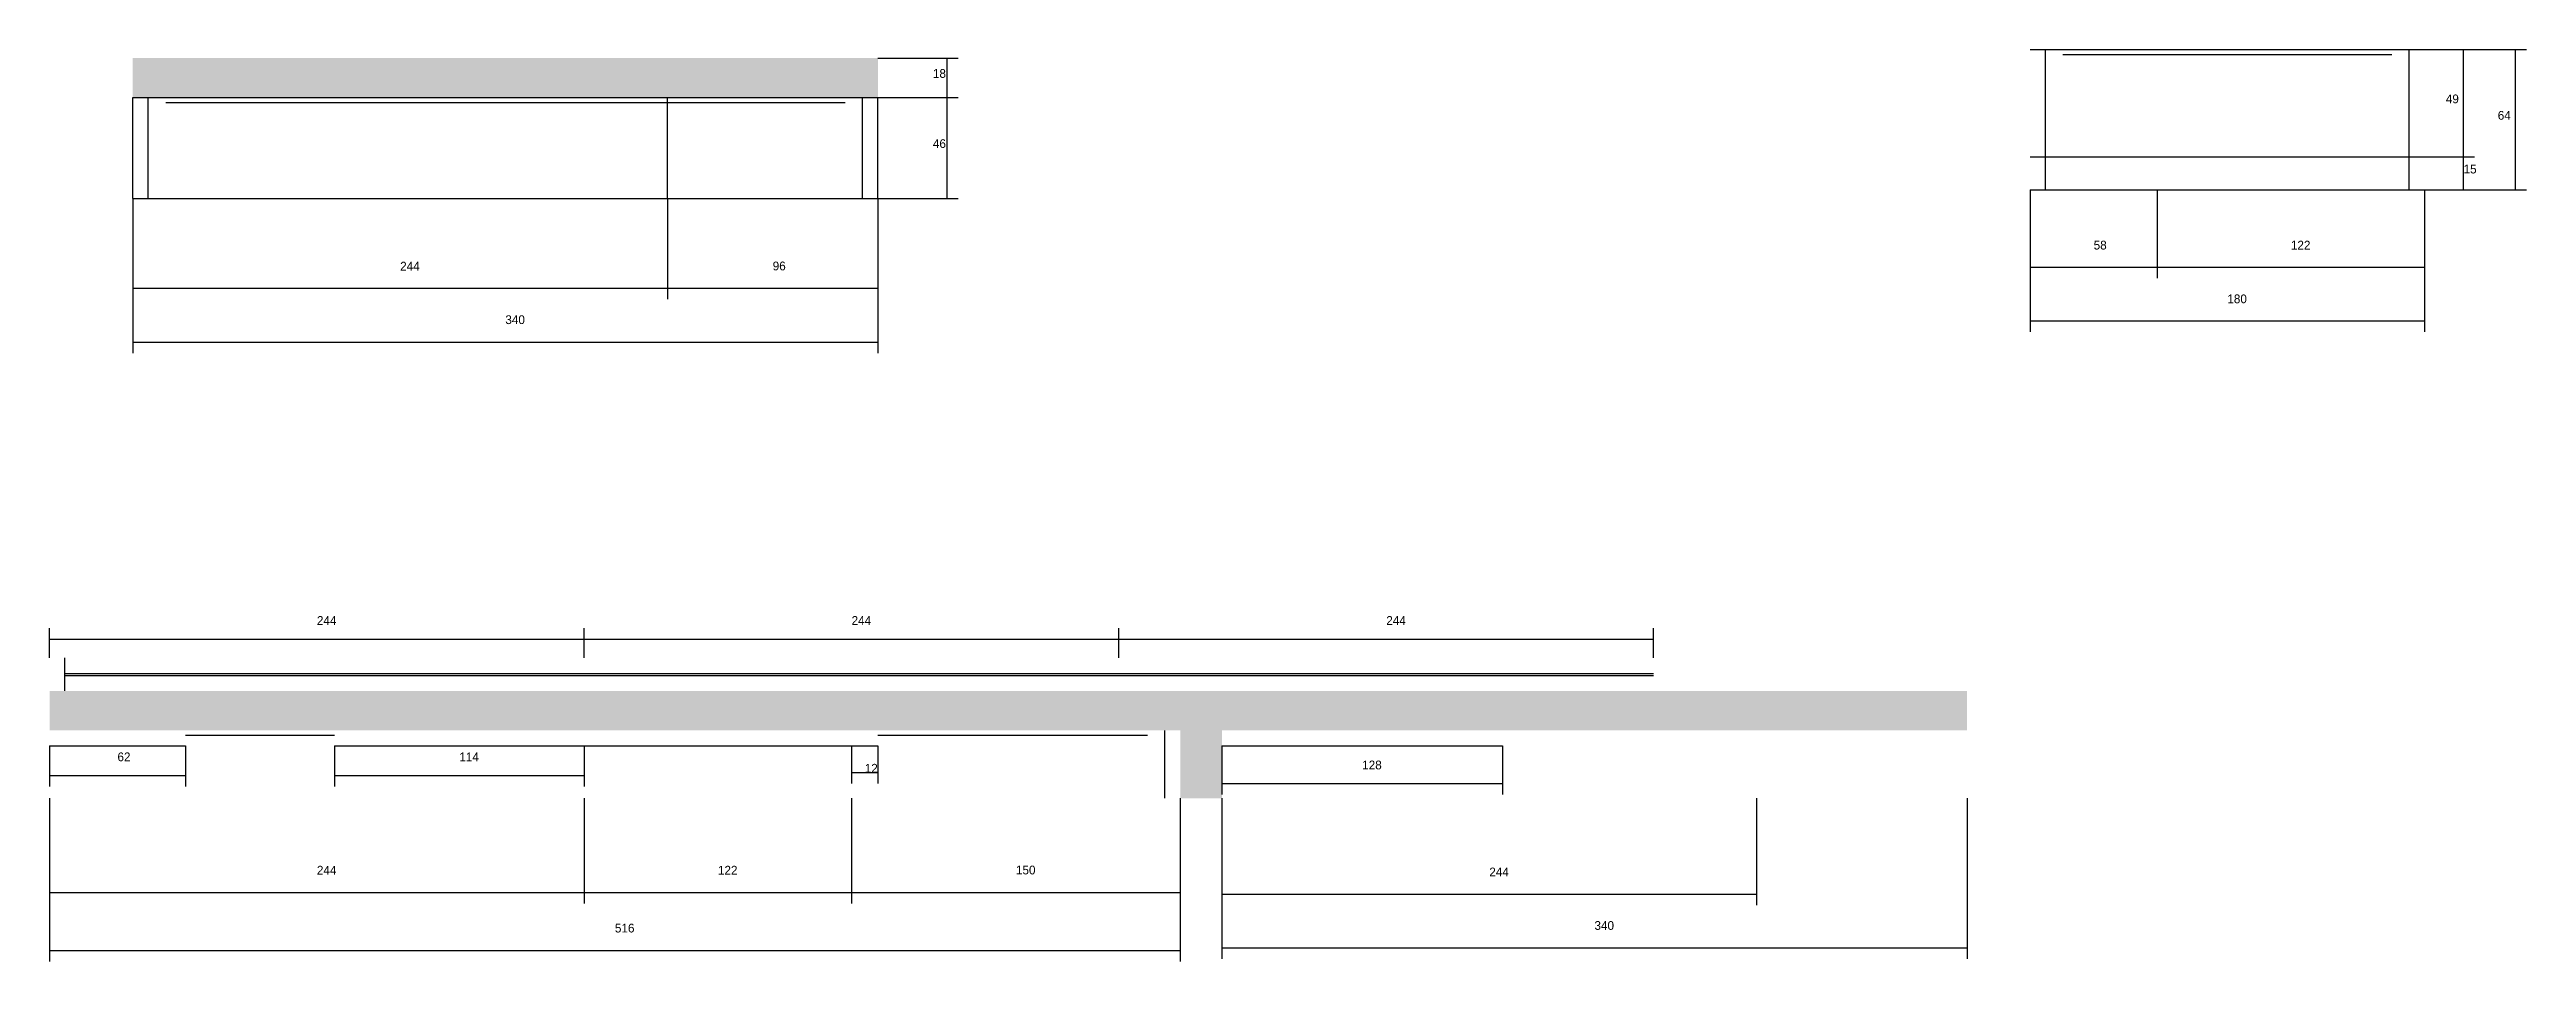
# Model space of a CAD drawing. Header units: metres. Extents: x -2848 to 21926, y -45195 to 1016.
# Drawn here: x 14600 to 15730, y -26788 to -26372 of the extents above; entities that cross this region are included whole.
import ezdxf

# ---------------------------------------------------------------- set-up
doc = ezdxf.new("R2010")
doc.units = ezdxf.units.M
for name, color, linetype in [('COTA', 4, 'Continuous'), ('Painéis', 200, 'Continuous'), ('SARR_2.2x7', 40, 'Continuous')]:
    doc.layers.add(name, color=color, linetype=linetype)

msp = doc.modelspace()

# ---------------------------------------------------------------- texts
at = {"layer": 'COTA'}
for s, p in [('18', (15002.7, -26384.5)), ('49', (15693.1, -26396.1)), ('64', (15716.8, -26403.6)), ('46', (15002.7, -26416.5)), ('15', (15701.2, -26428.1)), ('58', (15532.4, -26462.8)), ('122', (15622.4, -26462.8)), ('244', (14759.6, -26472.4)), ('96', (14929.6, -26472.3)), ('340', (14807.6, -26496.8)), ('180', (15593.4, -26487.3)), ('244', (14721.6, -26634)), ('244', (14965.6, -26634)), ('244', (15209.6, -26634)), ('62', (14630.6, -26696.2)), ('114', (14786.6, -26696.2)), ('12', (14971.6, -26701.4)), ('128', (15198.6, -26699.9)), ('244', (14721.6, -26747.9)), ('122', (14904.6, -26747.9)), ('150', (15040.6, -26747.8)), ('244', (15256.6, -26748.7)), ('516', (14857.6, -26774.3)), ('340', (15304.6, -26773.1))]:
    msp.add_text(s, height=4, dxfattribs=at).set_placement(p)

# ---------------------------------------------------------------- hatches: boundary and pattern name
at = {"layer": 'COTA'}
h = msp.add_hatch(dxfattribs=at)
h.set_pattern_fill('AR-CONC', scale=0.03)
h.paths.add_polyline_path([(14637.6, -26375.5), (14637.6, -26393.5), (14977.6, -26393.5), (14977.6, -26375.5)])
h = msp.add_hatch(dxfattribs=at)
h.set_pattern_fill('AR-CONC', scale=0.03)
h.paths.add_polyline_path([(14599.6, -26664.1), (14599.6, -26682.1), (15115.6, -26682.1), (15115.6, -26713.1), (15134.6, -26713.1), (15134.6, -26682.1), (15474.6, -26682.1), (15474.6, -26664.1), (15331.6, -26664.1)])

# ---------------------------------------------------------------- linework, layer by layer
for p, q in [((14977.6, -26375.5), (15014.2, -26375.5)), ((15009.2, -26393.5), (15009.2, -26375.5)), ((15683.4, -26371.6), (15706.2, -26371.6)), ((15683.4, -26371.6), (15729.9, -26371.6)), ((15701.2, -26420.6), (15701.2, -26371.6)), ((15724.9, -26435.6), (15724.9, -26371.6)), ((14977.6, -26393.5), (15014.2, -26393.5)), ((14977.6, -26393.5), (15014.2, -26393.5)), ((15009.2, -26439.5), (15009.2, -26393.5)), ((15683.4, -26420.6), (15706.2, -26420.6)), ((15683.4, -26420.6), (15706.2, -26420.6)), ((15701.2, -26435.6), (15701.2, -26420.6)), ((15503.4, -26435.6), (15503.4, -26475.9)), ((15503.4, -26435.6), (15503.4, -26500.4)), ((15561.4, -26435.6), (15561.4, -26475.9)), ((15561.4, -26435.6), (15561.4, -26475.9)), ((15683.4, -26435.6), (15683.4, -26475.9)), ((15683.4, -26435.6), (15683.4, -26500.4)), ((15683.4, -26435.6), (15706.2, -26435.6)), ((15683.4, -26435.6), (15729.9, -26435.6)), ((14637.6, -26439.5), (14637.6, -26485.5)), ((14637.6, -26439.5), (14637.6, -26510)), ((14881.6, -26439.5), (14881.6, -26485.5)), ((14881.6, -26439.5), (14881.6, -26485.5)), ((14977.6, -26439.5), (14977.6, -26485.5)), ((14977.6, -26439.5), (14977.6, -26510)), ((14977.6, -26439.5), (15014.2, -26439.5)), ((15503.4, -26470.9), (15561.4, -26470.9)), ((15561.4, -26470.9), (15683.4, -26470.9)), ((14637.6, -26480.5), (14881.6, -26480.5)), ((14881.6, -26480.5), (14977.6, -26480.5)), ((14637.6, -26505), (14977.6, -26505)), ((15503.4, -26495.4), (15683.4, -26495.4)), ((14599.6, -26649.1), (14599.6, -26635.5)), ((14599.6, -26640.5), (14843.6, -26640.5)), ((14843.6, -26649.1), (14843.6, -26635.5)), ((14843.6, -26649.1), (14843.6, -26635.5)), ((14843.6, -26640.5), (15087.6, -26640.5)), ((15087.6, -26649.1), (15087.6, -26635.5)), ((15087.6, -26649.1), (15087.6, -26635.5)), ((15087.6, -26640.5), (15331.6, -26640.5)), ((15331.6, -26649.1), (15331.6, -26635.5)), ((14599.6, -26689.1), (14599.6, -26707.7)), ((14661.6, -26689.1), (14661.6, -26707.7)), ((14729.6, -26689.1), (14729.6, -26707.7)), ((14843.6, -26689.1), (14843.6, -26707.7)), ((14965.6, -26689.1), (14965.6, -26706.4)), ((14977.6, -26689.1), (14977.6, -26706.4)), ((15134.6, -26689.1), (15134.6, -26711.4)), ((15262.6, -26689.1), (15262.6, -26711.4)), ((14599.6, -26702.7), (14661.6, -26702.7)), ((14729.6, -26702.7), (14843.6, -26702.7)), ((14965.6, -26701.4), (14977.6, -26701.4)), ((15134.6, -26706.4), (15262.6, -26706.4)), ((14599.6, -26713.1), (14599.6, -26761)), ((14599.6, -26713.1), (14599.6, -26787.5)), ((14843.6, -26713.1), (14843.6, -26761)), ((14843.6, -26713.1), (14843.6, -26761)), ((14965.6, -26713.1), (14965.6, -26761)), ((14965.6, -26713.1), (14965.6, -26761)), ((15115.6, -26713.1), (15115.6, -26787.5)), ((15134.6, -26713.1), (15134.6, -26761.8)), ((15134.6, -26713.1), (15134.6, -26786.3)), ((15378.6, -26713.1), (15378.6, -26761.8)), ((15474.6, -26713.1), (15474.6, -26786.3)), ((15115.6, -26725.4), (15115.6, -26761)), ((14599.6, -26756), (14843.6, -26756)), ((14843.6, -26756), (14965.6, -26756)), ((14965.6, -26756), (15115.6, -26756)), ((15134.6, -26756.8), (15378.6, -26756.8)), ((14599.6, -26782.5), (15115.6, -26782.5)), ((15134.6, -26781.3), (15474.6, -26781.3))]:
    msp.add_line(p, q, dxfattribs=at)
at = {"layer": 'Painéis'}
for p, q in [((15503.4, -26371.6), (15683.4, -26371.6)), ((14637.6, -26393.5), (14977.6, -26393.5)), ((14637.6, -26439.5), (14637.6, -26393.5)), ((14881.6, -26439.5), (14881.6, -26393.5)), ((14977.6, -26439.5), (14977.6, -26393.5)), ((15503.4, -26420.6), (15683.4, -26420.6)), ((15503.4, -26435.6), (15683.4, -26435.6)), ((14637.6, -26439.5), (14977.6, -26439.5))]:
    msp.add_line(p, q, dxfattribs=at)
at = {"layer": 'SARR_2.2x7'}
for p, q in [((15510.4, -26420.6), (15510.4, -26371.6)), ((15518.4, -26373.8), (15561.4, -26373.8)), ((15561.4, -26373.8), (15668.4, -26373.8)), ((15676.4, -26420.6), (15676.4, -26371.6)), ((14644.6, -26439.5), (14644.6, -26393.5)), ((14652.6, -26395.7), (14881.6, -26395.7)), ((14881.6, -26395.7), (14962.6, -26395.7)), ((14970.6, -26439.5), (14970.6, -26393.5)), ((15510.4, -26435.6), (15510.4, -26420.6)), ((15676.4, -26435.6), (15676.4, -26420.6)), ((14606.6, -26664.1), (14606.6, -26649.1)), ((14606.6, -26656.1), (14843.6, -26656.1)), ((14606.6, -26657.1), (14843.6, -26657.1)), ((14843.6, -26656.1), (15087.6, -26656.1)), ((14843.6, -26657.1), (15087.6, -26657.1)), ((15087.6, -26656.1), (15331.6, -26656.1)), ((15087.6, -26657.1), (15331.6, -26657.1)), ((14661.6, -26684.3), (14729.6, -26684.3)), ((14977.6, -26684.3), (15100.6, -26684.3)), ((15108.6, -26713.1), (15108.6, -26682.1)), ((14599.6, -26689.1), (14661.6, -26689.1)), ((14729.6, -26689.1), (14843.6, -26689.1)), ((14843.6, -26689.1), (14965.6, -26689.1)), ((14965.6, -26689.1), (14977.6, -26689.1)), ((15134.6, -26689.1), (15262.6, -26689.1))]:
    msp.add_line(p, q, dxfattribs=at)

msp.set_redraw_order([(e.dxf.handle, doc.entitydb.next_handle()) for e in msp.query("TEXT MTEXT ATTDEF DIMENSION ARC_DIMENSION")])  # texts and dimensions are drawn at this point

doc.saveas('drawing.dxf')
